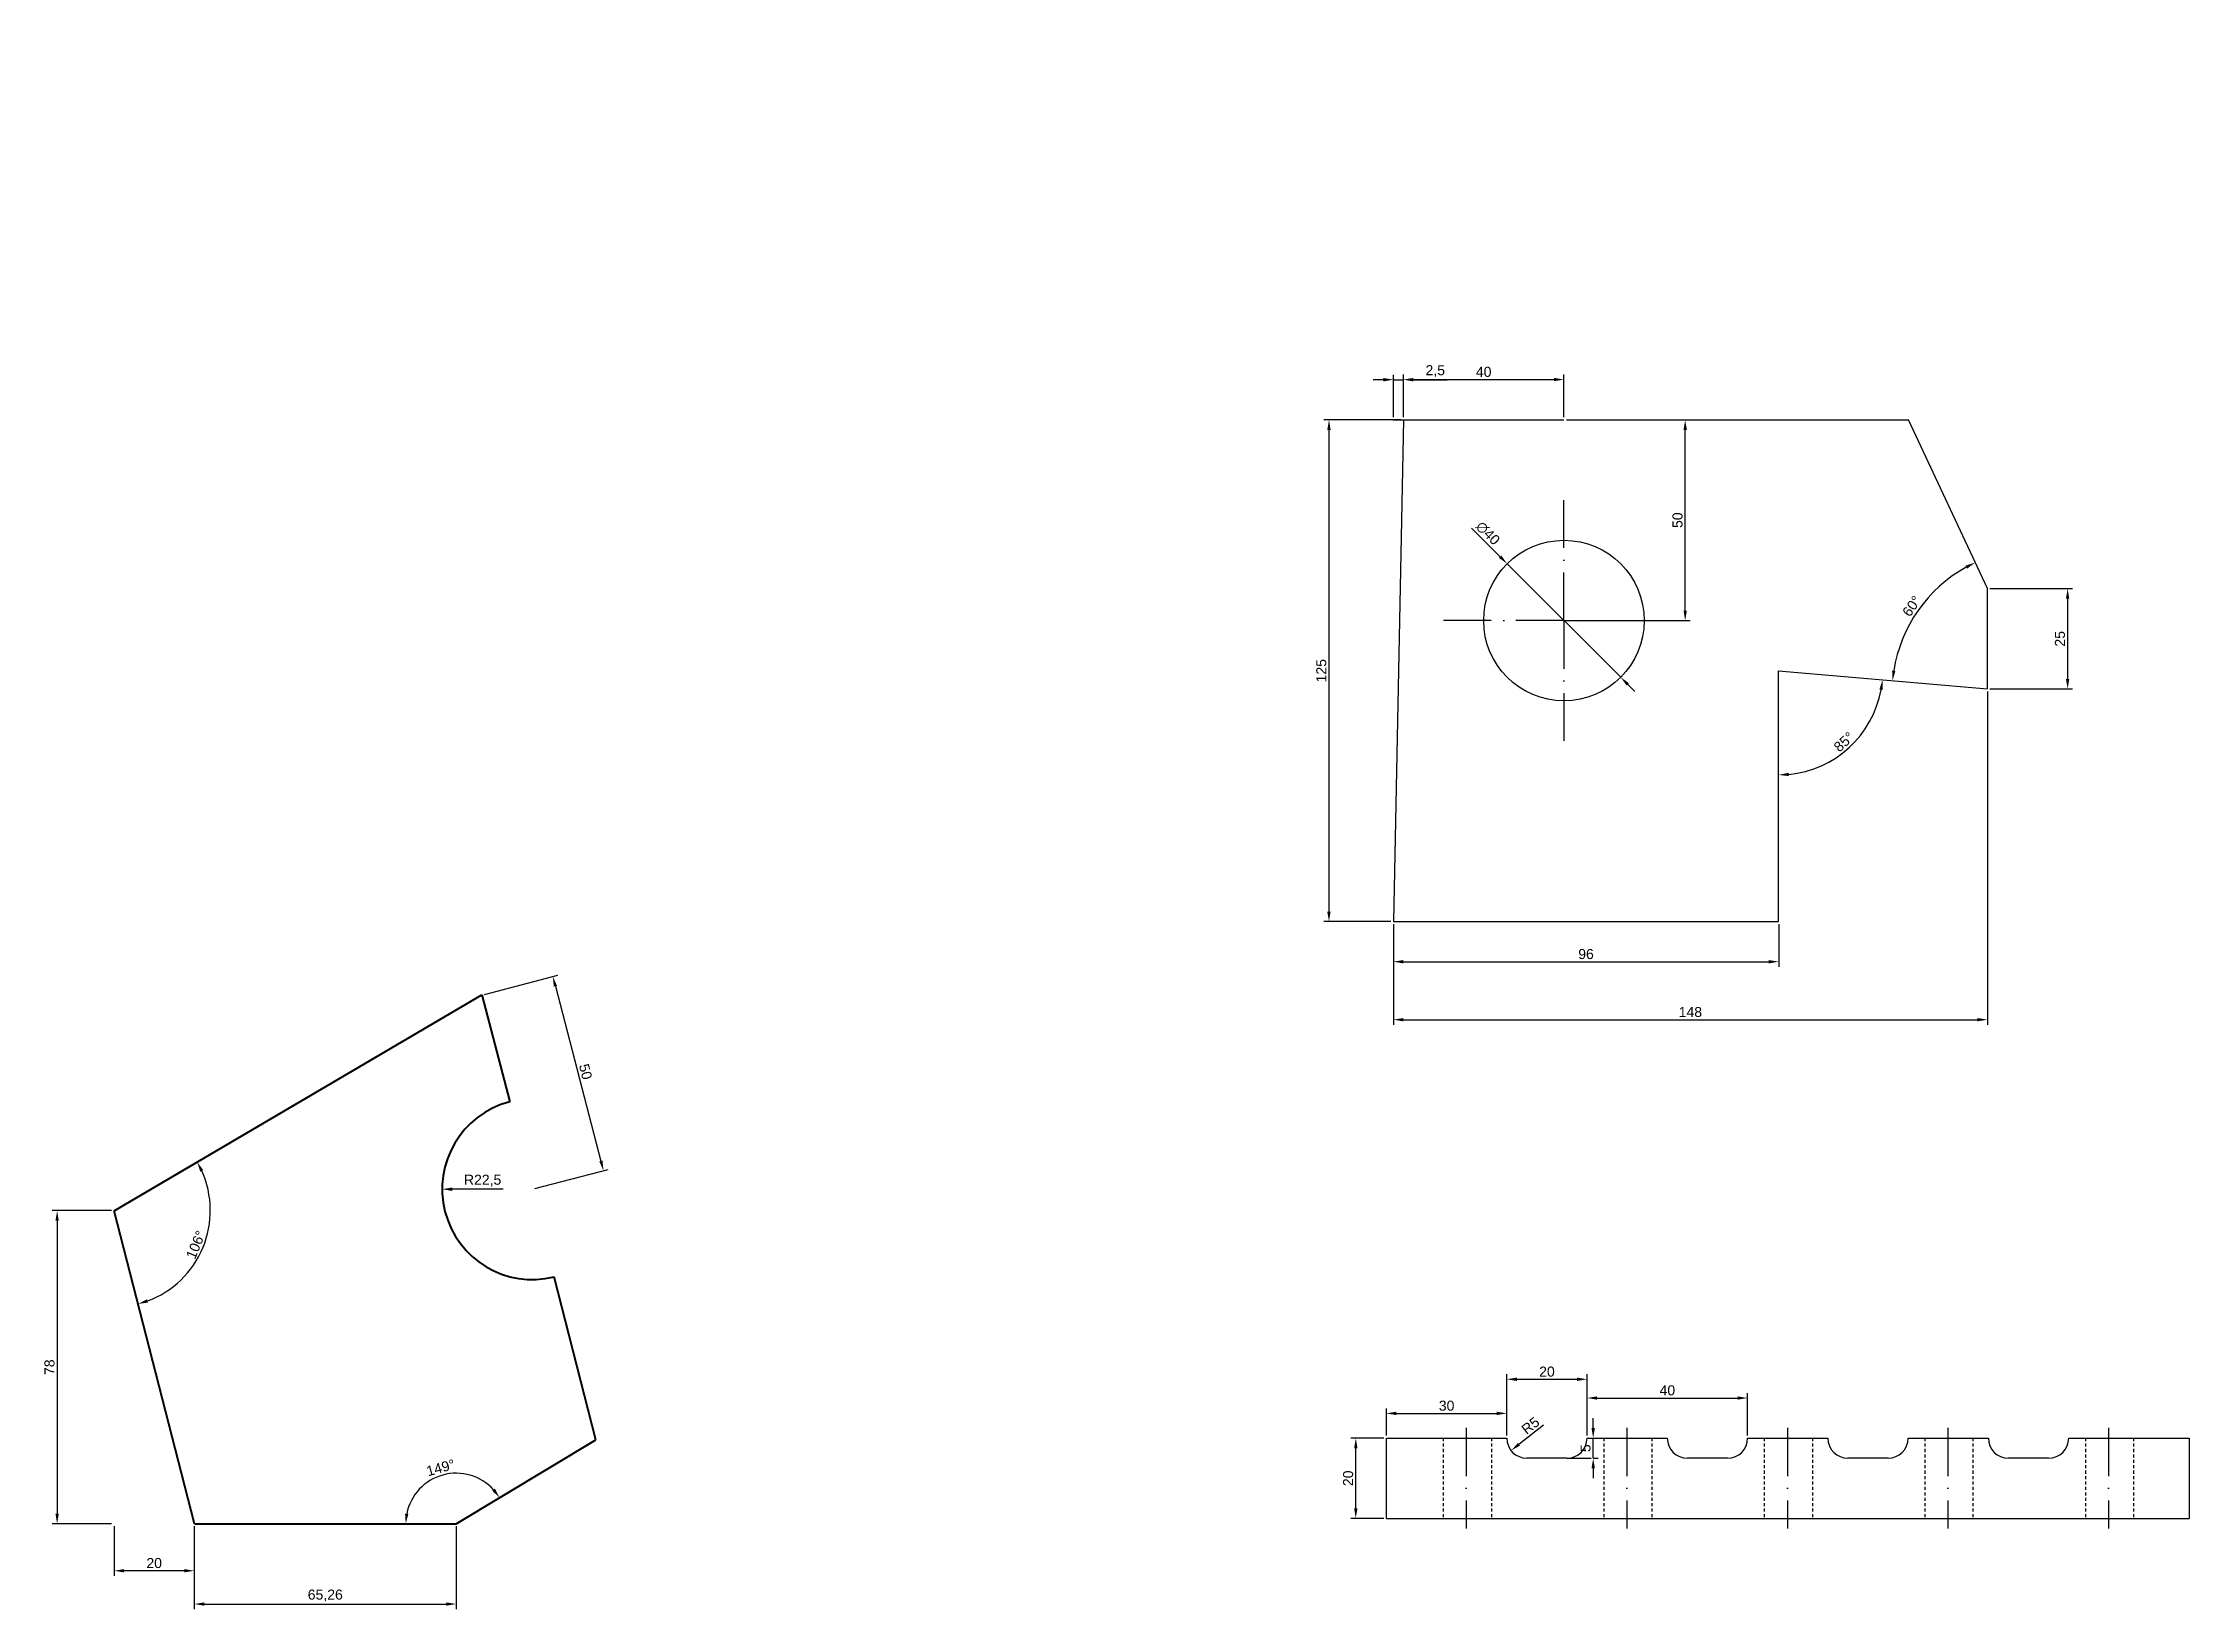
# Model space of a CAD drawing. Header units: millimetres. Extents: x -469 to 500, y -183 to 370.
# Drawn here: x -34 to 500, y -20 to 370 of the extents above; entities that cross this region are included whole.
import ezdxf

# ---------------------------------------------------------------- set-up
doc = ezdxf.new("R2010")
doc.units = ezdxf.units.MM
doc.linetypes.add('ACAD_ISO10W100', pattern=[18, 12, -3, 0, -3])
doc.linetypes.add('JIS_02_0.7', pattern=[1.35, 0.75, -0.6])
doc.layers.add('wymiary', color=240, linetype='Continuous')
doc.styles.get("Standard").update_dxf_attribs({"font": 'arial.ttf'})
doc.dimstyles.new('ISO-25', dxfattribs={"dimtxt": 2.5, "dimasz": 2.5, "dimexe": 1.25, "dimexo": 0.625, "dimtad": 1, "dimtxsty": 'Standard', "dimcen": 2.5, "dimadec": 0, "dimazin": 0, "dimtfac": 1, "dimtmove": 0, "dimatfit": 3, "dimfxl": 1, "dimarcsym": 0})

msp = doc.modelspace()

# ---------------------------------------------------------------- blocks, each defined once
blk = doc.blocks.new('*D12')
at = {"layer": 'Defpoints', "color": 0, "transparency": 16777216}
for p in [(-16.63, 1.26), (3.37, 1.26), (-16.63, -10.45)]:
    blk.add_point(p, dxfattribs=at)
at = {"layer": 'wymiary', "color": 0, "lineweight": -2, "transparency": 16777216}
for p, q in [((-16.63, 0.63), (-16.63, -11.7)), ((3.37, 0.63), (3.37, -11.7)), ((0.87, -10.45), (-14.13, -10.45))]:
    blk.add_line(p, q, dxfattribs=at)
at = {"layer": 'wymiary', "color": 0, "transparency": 16777216}
for points in [[(-14.13, -10.03), (-14.13, -10.86), (-16.63, -10.45)], [(0.87, -10.03), (0.87, -10.86), (3.37, -10.45)]]:
    blk.add_solid(points, dxfattribs=at)
at = {"layer": 'wymiary', "color": 0, "transparency": 16777216, "insert": (-6.63, -8.54), "char_height": 2.5, "attachment_point": 5}
blk.add_mtext('20', dxfattribs=at)
blk = doc.blocks.new('*D14')
at = {"layer": 'Defpoints', "color": 0, "transparency": 16777216}
for p in [(-16.63, 79.26), (-30.81, 1.26), (-16.63, 1.26)]:
    blk.add_point(p, dxfattribs=at)
at = {"layer": 'wymiary', "color": 0, "lineweight": -2, "transparency": 16777216}
for p, q in [((-17.25, 79.26), (-32.06, 79.26)), ((-30.81, 76.76), (-30.81, 3.76)), ((-17.25, 1.26), (-32.06, 1.26))]:
    blk.add_line(p, q, dxfattribs=at)
at = {"layer": 'wymiary', "color": 0, "transparency": 16777216}
for points in [[(-31.23, 76.76), (-30.4, 76.76), (-30.81, 79.26)], [(-31.23, 3.76), (-30.4, 3.76), (-30.81, 1.26)]]:
    blk.add_solid(points, dxfattribs=at)
at = {"layer": 'wymiary', "color": 0, "transparency": 16777216, "insert": (-32.71, 40.26), "char_height": 2.5, "attachment_point": 5, "rotation": 90}
blk.add_mtext('78', dxfattribs=at)
blk = doc.blocks.new('*D18')
at = {"layer": 'Defpoints', "color": 0, "transparency": 16777216}
for p in [(3.37, 1.26), (68.63, 1.26), (68.63, -18.74)]:
    blk.add_point(p, dxfattribs=at)
at = {"layer": 'wymiary', "color": 0, "lineweight": -2, "transparency": 16777216}
for p, q in [((3.37, 0.63), (3.37, -19.99)), ((68.63, 0.63), (68.63, -19.99)), ((5.87, -18.74), (66.13, -18.74))]:
    blk.add_line(p, q, dxfattribs=at)
at = {"layer": 'wymiary', "color": 0, "transparency": 16777216}
for points in [[(5.87, -18.33), (5.87, -19.16), (3.37, -18.74)], [(66.13, -18.33), (66.13, -19.16), (68.63, -18.74)]]:
    blk.add_solid(points, dxfattribs=at)
at = {"layer": 'wymiary', "color": 0, "transparency": 16777216, "insert": (36, -16.62), "char_height": 2.5, "attachment_point": 5}
blk.add_mtext('65,26', dxfattribs=at)
blk = doc.blocks.new('*D21')
at = {"layer": 'Defpoints', "color": 0, "transparency": 16777216}
for p in [(65.13, 84.6), (87.63, 84.6)]:
    blk.add_point(p, dxfattribs=at)
at = {"layer": 'wymiary', "color": 0, "lineweight": -2, "transparency": 16777216}
blk.add_line((80.29, 84.6), (67.63, 84.6), dxfattribs=at)
at = {"layer": 'wymiary', "color": 0, "transparency": 16777216}
blk.add_solid([(67.63, 85.02), (67.63, 84.18), (65.13, 84.6)], dxfattribs=at)
at = {"layer": 'wymiary', "color": 0, "transparency": 16777216, "insert": (75.21, 86.73), "char_height": 2.5, "attachment_point": 5}
blk.add_mtext('R22,5', dxfattribs=at)
blk = doc.blocks.new('*D22')
at = {"layer": 'Defpoints', "color": 0, "transparency": 16777216}
for p in [(75.02, 132.99), (105.31, 89.21), (87.63, 84.6)]:
    blk.add_point(p, dxfattribs=at)
at = {"layer": 'wymiary', "color": 0, "lineweight": -2, "transparency": 16777216}
for p, q in [((75.63, 133.14), (93.92, 137.91)), ((93.34, 135.17), (104.68, 91.63)), ((88.23, 84.76), (106.52, 89.52))]:
    blk.add_line(p, q, dxfattribs=at)
at = {"layer": 'wymiary', "color": 0, "transparency": 16777216}
for points in [[(93.74, 135.28), (92.93, 135.07), (92.71, 137.59)], [(105.09, 91.73), (104.28, 91.52), (105.31, 89.21)]]:
    blk.add_solid(points, dxfattribs=at)
at = {"layer": 'wymiary', "color": 0, "transparency": 16777216, "insert": (100.85, 113.88), "char_height": 2.5, "attachment_point": 5, "rotation": 284.6036}
blk.add_mtext('50', dxfattribs=at)
blk = doc.blocks.new('*D24')
at = {"layer": 'Defpoints', "color": 0, "transparency": 16777216}
for p in [(75.02, 132.99), (-16.63, 79.26), (-16.63, 79.26), (1.67, 63.74), (3.37, 1.26)]:
    blk.add_point(p, dxfattribs=at)
at = {"layer": 'wymiary', "color": 0, "lineweight": -2, "transparency": 16777216}
blk.add_arc((-16.63, 79.26), 23.99, 290.3552, 24.4076, dxfattribs=at)
at = {"layer": 'wymiary', "color": 0, "transparency": 16777216}
for points in [[(4.85, 88.98), (5.59, 89.36), (4.07, 91.39)], [(-8.16, 56.37), (-8.41, 57.16), (-10.67, 56.02)]]:
    blk.add_solid(points, dxfattribs=at)
at = {"layer": 'wymiary', "color": 0, "transparency": 16777216, "insert": (3.76, 70.76), "char_height": 2.5, "attachment_point": 5, "rotation": 67.3814}
blk.add_mtext('106°', dxfattribs=at)
blk = doc.blocks.new('*D25')
at = {"layer": 'Defpoints', "color": 0, "transparency": 16777216}
for p in [(103.44, 22.17), (70.68, 13.68), (3.37, 1.26), (68.63, 1.26), (68.63, 1.26)]:
    blk.add_point(p, dxfattribs=at)
at = {"layer": 'wymiary', "color": 0, "lineweight": -2, "transparency": 16777216}
blk.add_arc((68.63, 1.26), 12.59, 42.3963, 168.6037, dxfattribs=at)
at = {"layer": 'wymiary', "color": 0, "transparency": 16777216}
for points in [[(78.27, 9.99), (77.6, 9.49), (79.43, 7.74)], [(56.71, 3.7), (55.88, 3.78), (56.04, 1.26)]]:
    blk.add_solid(points, dxfattribs=at)
at = {"layer": 'wymiary', "color": 0, "transparency": 16777216, "insert": (64.76, 15.22), "char_height": 2.5, "attachment_point": 5, "rotation": 15.5}
blk.add_mtext('149°', dxfattribs=at)
blk = doc.blocks.new('*D27')
at = {"color": 0, "lineweight": -2, "transparency": 16777216}
blk.add_line((339.56, 25.85), (333.42, 21.04), dxfattribs=at)
at = {"color": 0, "transparency": 16777216}
blk.add_solid([(333.16, 21.37), (333.68, 20.71), (331.45, 19.5)], dxfattribs=at)
at = {"layer": 'Defpoints', "color": 0, "transparency": 16777216}
for p in [(335.39, 22.58), (331.45, 19.5)]:
    blk.add_point(p, dxfattribs=at)
at = {"color": 0, "transparency": 16777216, "insert": (336.3, 25.71), "char_height": 2.5, "attachment_point": 5, "rotation": 38.0801}
blk.add_mtext('R5', dxfattribs=at)
blk = doc.blocks.new('*D28')
at = {"color": 0, "lineweight": -2, "transparency": 16777216}
for p, q in [((299.76, 22.58), (291.51, 22.58)), ((292.76, 5.08), (292.76, 20.08)), ((299.76, 2.58), (291.51, 2.58))]:
    blk.add_line(p, q, dxfattribs=at)
at = {"color": 0, "transparency": 16777216}
for points in [[(292.35, 20.08), (293.18, 20.08), (292.76, 22.58)], [(292.35, 5.08), (293.18, 5.08), (292.76, 2.58)]]:
    blk.add_solid(points, dxfattribs=at)
at = {"layer": 'Defpoints', "color": 0, "transparency": 16777216}
for p in [(292.76, 22.58), (300.39, 22.58), (300.39, 2.58)]:
    blk.add_point(p, dxfattribs=at)
at = {"color": 0, "transparency": 16777216, "insert": (290.86, 12.58), "char_height": 2.5, "attachment_point": 5, "rotation": 90}
blk.add_mtext('20', dxfattribs=at)
blk = doc.blocks.new('*D29')
at = {"color": 0, "lineweight": -2, "transparency": 16777216}
for p, q in [((300.39, 23.21), (300.39, 30)), ((302.89, 28.75), (327.89, 28.75)), ((330.39, 23.21), (330.39, 30))]:
    blk.add_line(p, q, dxfattribs=at)
at = {"color": 0, "transparency": 16777216}
for points in [[(302.89, 29.17), (302.89, 28.34), (300.39, 28.75)], [(327.89, 29.17), (327.89, 28.34), (330.39, 28.75)]]:
    blk.add_solid(points, dxfattribs=at)
at = {"layer": 'Defpoints', "color": 0, "transparency": 16777216}
for p in [(330.39, 28.75), (300.39, 22.58), (330.39, 22.58)]:
    blk.add_point(p, dxfattribs=at)
at = {"color": 0, "transparency": 16777216, "insert": (315.39, 30.66), "char_height": 2.5, "attachment_point": 5}
blk.add_mtext('30', dxfattribs=at)
blk = doc.blocks.new('*D30')
at = {"color": 0, "lineweight": -2, "transparency": 16777216}
for p, q in [((330.39, 23.21), (330.39, 38.5)), ((350.39, 23.21), (350.39, 38.5)), ((332.89, 37.25), (347.89, 37.25))]:
    blk.add_line(p, q, dxfattribs=at)
at = {"color": 0, "transparency": 16777216}
for points in [[(332.89, 37.67), (332.89, 36.83), (330.39, 37.25)], [(347.89, 37.67), (347.89, 36.83), (350.39, 37.25)]]:
    blk.add_solid(points, dxfattribs=at)
at = {"layer": 'Defpoints', "color": 0, "transparency": 16777216}
for p in [(350.39, 37.25), (330.39, 22.58), (350.39, 22.58)]:
    blk.add_point(p, dxfattribs=at)
at = {"color": 0, "transparency": 16777216, "insert": (340.39, 39.15), "char_height": 2.5, "attachment_point": 5}
blk.add_mtext('20', dxfattribs=at)
blk = doc.blocks.new('*U32')
blk.add_line((5, -2.5), (-5, -2.5))
for centre, start, end in [((-5, 2.5), 180, 270), ((5, 2.5), 270, 0)]:
    blk.add_arc(centre, 5, start, end)
blk = doc.blocks.new('*U33')
at = {"color": 0, "linetype": 'ByBlock', "lineweight": -2, "transparency": 16777216}
for p in [(0, 0), (40, 0), (80, 0), (120, 0)]:
    blk.add_blockref('*U32', p, dxfattribs=at)
blk = doc.blocks.new('*D36')
at = {"color": 0, "lineweight": -2, "transparency": 16777216}
for p, q in [((350.39, 23.21), (350.39, 33.83)), ((352.89, 32.58), (387.89, 32.58)), ((390.39, 23.21), (390.39, 33.83))]:
    blk.add_line(p, q, dxfattribs=at)
at = {"color": 0, "transparency": 16777216}
for points in [[(352.89, 33), (352.89, 32.17), (350.39, 32.58)], [(387.89, 33), (387.89, 32.17), (390.39, 32.58)]]:
    blk.add_solid(points, dxfattribs=at)
at = {"layer": 'Defpoints', "color": 0, "transparency": 16777216}
for p in [(390.39, 32.58), (350.39, 22.58), (390.39, 22.58)]:
    blk.add_point(p, dxfattribs=at)
at = {"color": 0, "transparency": 16777216, "insert": (370.39, 34.48), "char_height": 2.5, "attachment_point": 5}
blk.add_mtext('40', dxfattribs=at)
blk = doc.blocks.new('*U46')
at = {"linetype": 'ACAD_ISO10W100'}
blk.add_line((-0.24, 12.5), (-0.24, -12.5), dxfattribs=at)
at = {"linetype": 'JIS_02_0.7'}
for p, q in [((-6, 9.97), (-6, -10.03)), ((6, 9.97), (6, -10.03))]:
    blk.add_line(p, q, dxfattribs=at)
blk = doc.blocks.new('*U47')
at = {"color": 0, "linetype": 'ByBlock', "lineweight": -2, "transparency": 16777216}
for p in [(0, 0), (40, 0), (80, 0), (120, 0), (160, 0)]:
    blk.add_blockref('*U46', p, dxfattribs=at)
blk = doc.blocks.new('*D49')
at = {"color": 0, "lineweight": -2, "transparency": 16777216}
for p, q in [((351.92, 25.08), (351.92, 27.58)), ((351.92, 17.58), (351.92, 22.58)), ((352.01, 22.58), (353.17, 22.58)), ((352.01, 17.58), (353.17, 17.58)), ((351.92, 15.08), (351.92, 12.58))]:
    blk.add_line(p, q, dxfattribs=at)
at = {"color": 0, "transparency": 16777216}
for points in [[(351.5, 25.08), (352.33, 25.08), (351.92, 22.58)], [(351.5, 15.08), (352.33, 15.08), (351.92, 17.58)]]:
    blk.add_solid(points, dxfattribs=at)
at = {"layer": 'Defpoints', "color": 0, "transparency": 16777216}
for p in [(351.39, 22.58), (351.92, 22.58), (351.39, 17.58)]:
    blk.add_point(p, dxfattribs=at)
at = {"color": 0, "transparency": 16777216, "insert": (350.02, 20.08), "char_height": 2.5, "attachment_point": 5, "rotation": 90}
blk.add_mtext('5', dxfattribs=at)
blk = doc.blocks.new('*D50')
at = {"color": 0, "lineweight": -2, "transparency": 16777216}
for p, q in [((302.13, 150.65), (302.13, 140.02)), ((398.13, 150.65), (398.13, 140.02)), ((304.63, 141.27), (395.63, 141.27))]:
    blk.add_line(p, q, dxfattribs=at)
at = {"color": 0, "transparency": 16777216}
for points in [[(304.63, 141.69), (304.63, 140.85), (302.13, 141.27)], [(395.63, 141.69), (395.63, 140.85), (398.13, 141.27)]]:
    blk.add_solid(points, dxfattribs=at)
at = {"layer": 'Defpoints', "color": 0, "transparency": 16777216}
for p in [(302.13, 151.27), (398.13, 151.27), (398.13, 141.27)]:
    blk.add_point(p, dxfattribs=at)
at = {"color": 0, "transparency": 16777216, "insert": (350.13, 143.17), "char_height": 2.5, "attachment_point": 5}
blk.add_mtext('96', dxfattribs=at)
blk = doc.blocks.new('*D51')
at = {"color": 0, "lineweight": -2, "transparency": 16777216}
for p, q in [((299.63, 286.27), (297.13, 286.27)), ((302.13, 276.9), (302.13, 287.52)), ((302.13, 286.27), (304.63, 286.27)), ((304.63, 276.9), (304.63, 287.52)), ((307.13, 286.27), (315.49, 286.27))]:
    blk.add_line(p, q, dxfattribs=at)
at = {"color": 0, "transparency": 16777216}
for points in [[(299.63, 286.69), (299.63, 285.85), (302.13, 286.27)], [(307.13, 286.69), (307.13, 285.85), (304.63, 286.27)]]:
    blk.add_solid(points, dxfattribs=at)
at = {"layer": 'Defpoints', "color": 0, "transparency": 16777216}
for p in [(304.63, 286.27), (302.13, 276.27), (304.63, 276.27)]:
    blk.add_point(p, dxfattribs=at)
at = {"color": 0, "transparency": 16777216, "insert": (312.56, 288.4), "char_height": 2.5, "attachment_point": 5}
blk.add_mtext('2,5', dxfattribs=at)
blk = doc.blocks.new('*D52')
at = {"color": 0, "lineweight": -2, "transparency": 16777216}
for p, q in [((304, 276.27), (284.83, 276.27)), ((286.08, 273.77), (286.08, 153.77)), ((301.5, 151.27), (284.83, 151.27))]:
    blk.add_line(p, q, dxfattribs=at)
at = {"color": 0, "transparency": 16777216}
for points in [[(285.66, 273.77), (286.5, 273.77), (286.08, 276.27)], [(285.66, 153.77), (286.5, 153.77), (286.08, 151.27)]]:
    blk.add_solid(points, dxfattribs=at)
at = {"layer": 'Defpoints', "color": 0, "transparency": 16777216}
for p in [(304.63, 276.27), (286.08, 151.27), (302.13, 151.27)]:
    blk.add_point(p, dxfattribs=at)
at = {"color": 0, "transparency": 16777216, "insert": (284.18, 213.77), "char_height": 2.5, "attachment_point": 5, "rotation": 90}
blk.add_mtext('125', dxfattribs=at)
blk = doc.blocks.new('*D53')
at = {"color": 0, "lineweight": -2, "transparency": 16777216}
for p, q in [((321.61, 249.28), (328.72, 242.18)), ((358.77, 212.13), (330.48, 240.41)), ((360.54, 210.36), (362.3, 208.59))]:
    blk.add_line(p, q, dxfattribs=at)
at = {"color": 0, "transparency": 16777216}
for points in [[(329.01, 242.48), (328.42, 241.89), (330.48, 240.41)], [(360.83, 210.66), (360.24, 210.07), (358.77, 212.13)]]:
    blk.add_solid(points, dxfattribs=at)
at = {"layer": 'Defpoints', "color": 0, "transparency": 16777216}
for p in [(330.48, 240.41), (358.77, 212.13)]:
    blk.add_point(p, dxfattribs=at)
at = {"color": 0, "transparency": 16777216, "insert": (325.67, 248.01), "char_height": 2.5, "attachment_point": 5, "rotation": 315}
blk.add_mtext('∅40', dxfattribs=at)
blk = doc.blocks.new('*D54')
at = {"color": 0, "lineweight": -2, "transparency": 16777216}
for p, q in [((345.25, 276.27), (376.08, 276.27)), ((374.83, 228.77), (374.83, 273.77)), ((345.25, 226.27), (376.08, 226.27))]:
    blk.add_line(p, q, dxfattribs=at)
at = {"color": 0, "transparency": 16777216}
for points in [[(374.42, 273.77), (375.25, 273.77), (374.83, 276.27)], [(374.42, 228.77), (375.25, 228.77), (374.83, 226.27)]]:
    blk.add_solid(points, dxfattribs=at)
at = {"layer": 'Defpoints', "color": 0, "transparency": 16777216}
for p in [(344.63, 276.27), (374.83, 276.27), (344.63, 226.27)]:
    blk.add_point(p, dxfattribs=at)
at = {"color": 0, "transparency": 16777216, "insert": (372.93, 251.27), "char_height": 2.5, "attachment_point": 5, "rotation": 90}
blk.add_mtext('50', dxfattribs=at)
blk = doc.blocks.new('*D55')
at = {"color": 0, "lineweight": -2, "transparency": 16777216}
for p, q in [((304.63, 276.9), (304.63, 287.55)), ((307.13, 286.3), (342.13, 286.3)), ((344.63, 276.9), (344.63, 287.55))]:
    blk.add_line(p, q, dxfattribs=at)
at = {"color": 0, "transparency": 16777216}
for points in [[(307.13, 286.72), (307.13, 285.89), (304.63, 286.3)], [(342.13, 286.72), (342.13, 285.89), (344.63, 286.3)]]:
    blk.add_solid(points, dxfattribs=at)
at = {"layer": 'Defpoints', "color": 0, "transparency": 16777216}
for p in [(344.63, 286.3), (304.63, 276.27), (344.63, 276.27)]:
    blk.add_point(p, dxfattribs=at)
at = {"color": 0, "transparency": 16777216, "insert": (324.63, 288.21), "char_height": 2.5, "attachment_point": 5}
blk.add_mtext('40', dxfattribs=at)
blk = doc.blocks.new('*D57')
at = {"color": 0, "lineweight": -2, "transparency": 16777216}
for p, q in [((450.13, 208.6), (450.13, 125.58)), ((302.13, 150.65), (302.13, 125.58)), ((304.63, 126.83), (447.63, 126.83))]:
    blk.add_line(p, q, dxfattribs=at)
at = {"color": 0, "transparency": 16777216}
for points in [[(304.63, 127.25), (304.63, 126.42), (302.13, 126.83)], [(447.63, 127.25), (447.63, 126.42), (450.13, 126.83)]]:
    blk.add_solid(points, dxfattribs=at)
at = {"layer": 'Defpoints', "color": 0, "transparency": 16777216}
for p in [(450.13, 209.22), (302.13, 151.27), (450.13, 126.83)]:
    blk.add_point(p, dxfattribs=at)
at = {"color": 0, "transparency": 16777216, "insert": (376.13, 128.73), "char_height": 2.5, "attachment_point": 5}
blk.add_mtext('148', dxfattribs=at)
blk = doc.blocks.new('*D58')
at = {"color": 0, "lineweight": -2, "transparency": 16777216}
for p, q in [((450.75, 234.22), (471.38, 234.22)), ((470.13, 231.72), (470.13, 211.72)), ((450.75, 209.22), (471.38, 209.22))]:
    blk.add_line(p, q, dxfattribs=at)
at = {"color": 0, "transparency": 16777216}
for points in [[(469.71, 231.72), (470.54, 231.72), (470.13, 234.22)], [(469.71, 211.72), (470.54, 211.72), (470.13, 209.22)]]:
    blk.add_solid(points, dxfattribs=at)
at = {"layer": 'Defpoints', "color": 0, "transparency": 16777216}
for p in [(450.13, 234.22), (450.13, 209.22), (470.13, 209.22)]:
    blk.add_point(p, dxfattribs=at)
at = {"color": 0, "transparency": 16777216, "insert": (468.22, 221.72), "char_height": 2.5, "attachment_point": 5, "rotation": 90}
blk.add_mtext('25', dxfattribs=at)
blk = doc.blocks.new('*D59')
at = {"color": 0, "lineweight": -2, "transparency": 16777216}
blk.add_arc((462.28, 208.16), 35.92, 118.989, 171.011, dxfattribs=at)
at = {"color": 0, "transparency": 16777216}
for points in [[(444.68, 239.95), (445.06, 239.2), (447.1, 240.71)], [(427.22, 213.72), (426.39, 213.82), (426.5, 211.29)]]:
    blk.add_solid(points, dxfattribs=at)
at = {"layer": 'Defpoints', "color": 0, "transparency": 16777216}
for p in [(386.73, 370.17), (436.88, 233.55), (450.13, 234.22), (398.13, 213.77), (450.13, 209.22)]:
    blk.add_point(p, dxfattribs=at)
at = {"color": 0, "transparency": 16777216, "insert": (431.3, 229.85), "char_height": 2.5, "attachment_point": 5, "rotation": 55}
blk.add_mtext('60°', dxfattribs=at)
blk = doc.blocks.new('*D60')
at = {"color": 0, "lineweight": -2, "transparency": 16777216}
blk.add_arc((398.13, 213.77), 25.96, 275.5198, 349.4802, dxfattribs=at)
at = {"color": 0, "transparency": 16777216}
for points in [[(423.24, 209.09), (424.06, 208.98), (423.99, 211.51)], [(400.64, 187.52), (400.6, 188.35), (398.13, 187.81)]]:
    blk.add_solid(points, dxfattribs=at)
at = {"layer": 'Defpoints', "color": 0, "transparency": 16777216}
for p in [(398.13, 213.77), (398.13, 213.77), (450.13, 209.22), (410.45, 190.92), (398.13, 151.27)]:
    blk.add_point(p, dxfattribs=at)
at = {"color": 0, "transparency": 16777216, "insert": (414.38, 196.03), "char_height": 2.5, "attachment_point": 5, "rotation": 42.5}
blk.add_mtext('85°', dxfattribs=at)

# ---------------------------------------------------------------- dimensions: what is measured, and where the dimension line sits
for base, line1, line2, picture, middle in [((436.882, 233.555), ((450.125, 234.222), (386.732, 370.168)), ((398.125, 213.771), (450.125, 209.222)), '*D59', (431.3, 229.85)), ((410.446, 190.921), ((398.125, 213.771), (450.125, 209.222)), ((398.125, 151.271), (398.125, 213.771)), '*D60', (414.379, 196.033))]:
    dim = msp.add_angular_dim_2l(base=base, line1=line1, line2=line2, dimstyle='ISO-25')
    dim.commit()
    dim.dimension.update_dxf_attribs({"geometry": picture, "text_midpoint": middle})
for p1, p2, distance, picture, middle in [((302.125, 276.271), (304.625, 276.271), 10, '*D51', (312.557, 288.399)), ((344.625, 226.271), (344.625, 276.271), -30.209, '*D54', (372.933, 251.271)), ((450.125, 234.222), (450.125, 209.222), 20, '*D58', (468.224, 221.722)), ((330.386, 22.583), (350.386, 22.583), 14.666, '*D30', (340.386, 39.15)), ((300.386, 22.583), (330.386, 22.583), 6.171, '*D29', (315.386, 30.657)), ((350.386, 22.583), (390.386, 22.583), 10, '*D36', (370.386, 34.485)), ((351.386, 17.583), (351.386, 22.583), -0.529, '*D49', (350.019, 20.083)), ((300.386, 2.583), (300.386, 22.583), 7.623, '*D28', (290.862, 12.583))]:
    dim = msp.add_aligned_dim(p1=p1, p2=p2, distance=distance, dimstyle='ISO-25')
    dim.commit()
    dim.dimension.update_dxf_attribs({"geometry": picture, "text_midpoint": middle})
for base, p1, p2, picture, middle in [((344.625, 286.305), (304.625, 276.271), (344.625, 276.271), '*D55', (324.625, 288.206)), ((450.125, 126.832), (302.125, 151.271), (450.125, 209.222), '*D57', (376.125, 128.733)), ((398.125, 141.271), (302.125, 151.271), (398.125, 151.271), '*D50', (350.125, 143.173))]:
    dim = msp.add_linear_dim(base=base, p1=p1, p2=p2, dimstyle='ISO-25')
    dim.commit()
    dim.dimension.update_dxf_attribs({"geometry": picture, "text_midpoint": middle})
dim = msp.add_linear_dim(base=(286.079, 151.271), p1=(304.625, 276.271), p2=(302.125, 151.271), angle=90, dimstyle='ISO-25')
dim.commit()
dim.dimension.update_dxf_attribs({"geometry": '*D52', "text_midpoint": (284.178, 213.771)})
dim = msp.add_diameter_dim_2p(p1=(358.767, 212.129), p2=(330.483, 240.413), dimstyle='ISO-25')
dim.commit()
dim.dimension.update_dxf_attribs({"geometry": '*D53', "text_midpoint": (325.675, 248.009)})
dim = msp.add_radius_dim(center=(335.386, 22.583), mpoint=(331.451, 19.499), dimstyle='ISO-25')
dim.commit()
dim.dimension.update_dxf_attribs({"geometry": '*D27', "text_midpoint": (337.472, 24.218), "dimtype": 164})
at = {"layer": 'wymiary'}
for p1, p2, distance, picture, middle in [((75.024, 132.985), (87.63, 84.601), 18.274, '*D22', (100.85, 113.88)), ((-16.626, 79.255), (-16.626, 1.255), -14.186, '*D14', (-32.713, 40.255)), ((3.374, 1.255), (-16.626, 1.255), 11.702, '*D12', (-6.626, -8.545))]:
    dim = msp.add_aligned_dim(p1=p1, p2=p2, distance=distance, dimstyle='ISO-25', dxfattribs=at)
    dim.commit()
    dim.dimension.update_dxf_attribs({"geometry": picture, "text_midpoint": middle})
for base, line1, line2, picture, middle in [((1.674, 63.744), ((-16.626, 79.255), (75.024, 132.985)), ((3.374, 1.255), (-16.626, 79.255)), '*D24', (3.763, 70.76)), ((70.676, 13.678), ((68.634, 1.255), (103.438, 22.168)), ((3.374, 1.255), (68.634, 1.255)), '*D25', (64.762, 15.219))]:
    dim = msp.add_angular_dim_2l(base=base, line1=line1, line2=line2, dimstyle='ISO-25', dxfattribs=at)
    dim.commit()
    dim.dimension.update_dxf_attribs({"geometry": picture, "text_midpoint": middle})
dim = msp.add_radius_dim(center=(87.63, 84.601), mpoint=(65.13, 84.601), dimstyle='ISO-25', dxfattribs=at)
dim.commit()
dim.dimension.update_dxf_attribs({"geometry": '*D21', "text_midpoint": (75.208, 84.601), "dimtype": 164})
dim = msp.add_linear_dim(base=(68.634, -18.745), p1=(3.374, 1.255), p2=(68.634, 1.255), dimstyle='ISO-25', dxfattribs=at)
dim.commit()
dim.dimension.update_dxf_attribs({"geometry": '*D18', "text_midpoint": (36.004, -16.617)})

# ---------------------------------------------------------------- linework, layer by layer
for p, q in [((302.125, 276.271), (304.625, 276.271)), ((304.625, 276.271), (302.125, 151.271)), ((304.625, 276.271), (344.625, 276.271)), ((374.834, 276.271), (430.518, 276.269)), ((450.125, 234.222), (430.518, 276.269)), ((450.125, 209.222), (450.125, 234.222)), ((398.125, 151.271), (398.125, 213.771)), ((398.125, 213.771), (450.125, 209.222)), ((302.125, 151.271), (398.125, 151.271)), ((302.125, 151.271), (398.125, 151.271)), ((300.386, 2.583), (300.386, 22.583)), ((300.386, 22.583), (330.386, 22.583)), ((330.386, 22.583), (330.386, 22.583)), ((350.386, 22.583), (350.386, 22.583)), ((350.386, 22.583), (370.386, 22.583)), ((390.386, 22.583), (410.386, 22.583)), ((430.386, 22.583), (450.386, 22.583)), ((470.386, 22.583), (500.386, 22.583)), ((500.386, 22.583), (500.386, 2.583)), ((345.386, 17.583), (351.386, 17.583)), ((300.386, 2.583), (500.386, 2.583))]:
    msp.add_line(p, q)
at = {"linetype": 'ACAD_ISO10W100'}
for q in [(344.625, 256.271), (314.625, 226.271), (344.625, 196.271), (374.834, 226.271)]:
    msp.add_line((344.625, 226.271), q, dxfattribs=at)
at = {"lineweight": 40}
for p, q in [((-16.626, 79.255), (75.024, 132.985)), ((75.024, 132.985), (81.957, 106.374)), ((3.374, 1.255), (-16.626, 79.255)), ((103.438, 22.168), (93.03, 62.758)), ((68.634, 1.255), (103.438, 22.168)), ((3.374, 1.255), (68.634, 1.255))]:
    msp.add_line(p, q, dxfattribs=at)
msp.add_circle((344.625, 226.271), 20)
msp.add_arc((87.63, 84.601), 22.5, 104.60362, 283.88756, dxfattribs=at)

# ---------------------------------------------------------------- block references
for name, p in [('*U47', (320.538, 12.615)), ('*U33', (340.386, 20.083))]:
    msp.add_blockref(name, p)

msp.set_redraw_order([(e.dxf.handle, doc.entitydb.next_handle()) for e in msp.query("TEXT MTEXT ATTDEF DIMENSION ARC_DIMENSION")])  # texts and dimensions are drawn at this point

doc.saveas('drawing.dxf')
